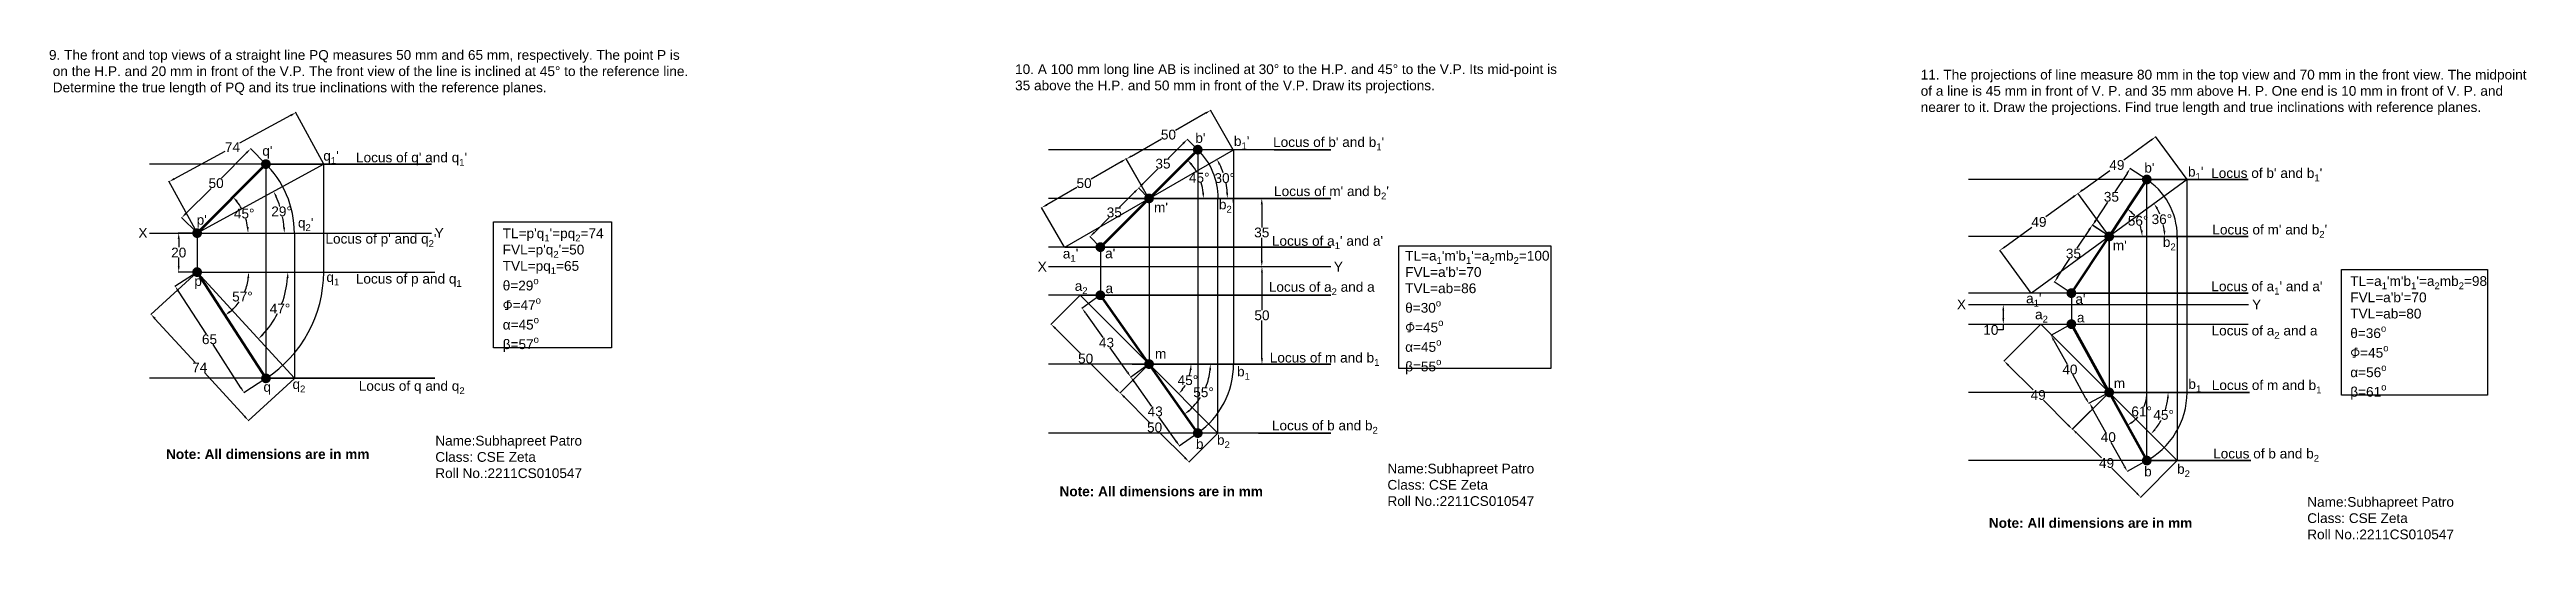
# Model space of a CAD drawing. Header units: millimetres. Extents: x 214 to 4834, y 182 to 516.
# Drawn here: x 3563 to 4834, y 239 to 491 of the extents above; entities that cross this region are included whole.
import ezdxf

# ---------------------------------------------------------------- set-up
doc = ezdxf.new("R2010")
doc.units = ezdxf.units.MM
doc.header["$MEASUREMENT"] = 0
doc.styles.get("Standard").update_dxf_attribs({"font": 'arial.ttf'})
doc.dimstyles.get("Standard").update_dxf_attribs({"dimtxt": 5, "dimasz": 3, "dimexe": 0.18, "dimexo": 0.0625, "dimgap": 0.09, "dimtad": 0, "dimtih": 1, "dimtoh": 1, "dimdec": 0, "dimzin": 0, "dimdsep": 46, "dimtxsty": 'Standard', "dimcen": 0.09, "dimadec": 0, "dimazin": 0, "dimtfac": 1, "dimtdec": 0, "dimtofl": 0, "dimtmove": 0, "dimatfit": 3, "dimfxl": 1, "dimtolj": 1, "dimtzin": 0, "dimarcsym": 0})

msp = doc.modelspace()

# ---------------------------------------------------------------- texts
at = {"char_height": 5, "attachment_point": 1}
for s, width, heights, insert in [('9. The front and top views of a straight line PQ measures 50 mm and 65 mm, respectively. The point P is\\P on the H.P. and 20 mm in front of the V.P. The front view of the line is inclined at 45° to the reference line.\\P Determine the true length of PQ and its true inclinations with the reference planes.', 330.606, [0], (3562.6, 490.5)), ('10. A 100 mm long line AB is inclined at 30° to the H.P. and 45° to the V.P. Its mid-point is \\P35 above the H.P. and 50 mm in front of the V.P. Draw its projections.', 313.168, [0], (4058.5, 483.2)), ('11. The projections of line measure 80 mm in the top view and 70 mm in the front view. The midpoint of a line is 45 mm in front of V. P. and 35 mm above H. P. One end is 10 mm in front of V. P. and nearer to it. Draw the projections. Find true length and true inclinations with reference planes.', 313.483, [0], (4523.3, 480.4)), ("\\A1;b'", 11.678, [0], (4151, 447.9)), ("\\A1;b{\\H0.7x;\\S^ 1;}'", 11.678, [0], (4170.8, 446.3)), ("\\A1;Locus of b' and b{\\H0.7x;\\S^ 1;}'", 59.282, [0], (4190.9, 445.8)), ("q'", 10.889, [6.39], (3672.1, 441.3)), ("\\A1;q{\\H0.7x;\\S^ 1;}'", 13.105, [0], (3703.4, 438.8)), ("\\A1;Locus of q' and q{\\H0.7x;\\S^ 1;}'", 66.241, [0], (3720.2, 437.9)), ("\\A1;b'", 11.678, [0], (4638.1, 432.6)), ("\\A1;Locus of m' and b{\\H0.7x;\\S^ 2;}'", 62.094, [0], (4191.4, 420.6)), ("\\A1;b{\\H0.7x;\\S^ 1;}'", 11.678, [0], (4660.5, 430.6)), ("\\A1;Locus of b' and b{\\H0.7x;\\S^ 1;}'", 59.282, [0], (4672.4, 429.9)), ("\\A1;m'", 11.678, [0], (4129.8, 412.3)), ("\\A1;b{\\H0.7x;\\S^ 2;}'", 11.678, [0], (4163.1, 413.8)), ('X', 12.523, [0], (3608.5, 399.2)), ("p'", 10.889, [0], (3638.4, 405.9)), ("\\A1;q{\\H0.7x;\\S^ 2;}'", 13.105, [0], (3690.4, 404.4)), ("\\A1;Locus of p' and q{\\H0.7x;\\S^ 2;}'", 61.817, [0], (3704.5, 396.2)), ('Y', 12.523, [0], (3760.6, 399.2)), ("\\A1;TL=p'q{\\H0.7x;\\S^ 1;}'=pq{\\H0.7x;\\S^ 2;}=74\\PFVL=p'q{\\H0.7x;\\S^ 2;}'=50\\PTVL=pq{\\H0.7x;\\S^ 1;}=65\\Pθ=29{\\H0.7x;\\So^ ;}\\P{\\fISOCPEUR|b0|i0|c0|p34;Φ\\f@Arial Unicode MS|b0|i0|c0|p34;=47\\H0.7x;\\So^ ;\\H1.42857x;\\Pα=45\\H0.7x;\\So^ ;\\H1.42857x;\\Pβ=57\\H0.7x;\\So^ ;}", 82.831, [0], (3795.5, 399)), ("\\A1;Locus of a{\\H0.7x;\\S^ 1;}' and a'", 63.331, [0], (4190.3, 395.1)), ("\\A1;b{\\H0.7x;\\S^ 2;}'", 11.678, [0], (4647.6, 394.5)), ("\\A1;Locus of m' and b{\\H0.7x;\\S^ 2;}'", 62.094, [0], (4673, 400.9)), ('X', 12.523, [0], (4070.1, 381.9)), ("\\A1;a{\\H0.7x;\\S^ 1;}'", 11.678, [0], (4083, 388.6)), ("\\A1;a'", 11.678, [0], (4104.7, 388.7)), ('Y', 12.523, [0], (4222.1, 381.9)), ("\\A1;TL=a{\\H0.7x;\\S^ 1;}'m'b{\\H0.7x;\\S^ 1;}'=a{\\H0.7x;\\S^ 2;}mb{\\H0.7x;\\S^ 2;}=100\\PFVL=a'b'=70\\PTVL=ab=86\\Pθ=30{\\H0.7x;\\So^ ;}\\P{\\fISOCPEUR|b0|i0|c0|p34;Φ\\f@Arial Unicode MS|b0|i0|c0|p34;=45\\H0.7x;\\So^ ;\\H1.42857x;\\Pα=45\\H0.7x;\\So^ ;\\H1.42857x;\\Pβ=55\\H0.7x;\\So^ ;}", 82.831, [0], (4258.7, 387.5)), ("\\A1;m'", 11.678, [0], (4621.9, 392.8)), ('p', 10.889, [0], (3637.2, 374.5)), ('\\A1;q{\\H0.7x;\\S^ 1;}', 13.105, [0], (3705, 376.5)), ('\\A1;Locus of p and q{\\H0.7x;\\S^ 1;}', 58.869, [0], (3720.1, 375.7)), ('\\A1;a{\\H0.7x;\\S^ 2;}', 11.678, [0], (4089.1, 372)), ('\\A1;a', 11.678, [0], (4104.9, 370.8)), ('\\A1;Locus of a{\\H0.7x;\\S^ 2;} and a', 56.677, [0], (4188.7, 371.5)), ("\\A1;Locus of a{\\H0.7x;\\S^ 1;}' and a'", 63.331, [0], (4672.5, 371.8)), ("\\A1;TL=a{\\H0.7x;\\S^ 1;}'m'b{\\H0.7x;\\S^ 1;}'=a{\\H0.7x;\\S^ 2;}mb{\\H0.7x;\\S^ 2;}=98\\PFVL=a'b'=70\\PTVL=ab=80\\Pθ=36{\\H0.7x;\\So^ ;}\\P{\\fISOCPEUR|b0|i0|c0|p34;Φ\\f@Arial Unicode MS|b0|i0|c0|p34;=45\\H0.7x;\\So^ ;\\H1.42857x;\\Pα=56\\H0.7x;\\So^ ;\\H1.42857x;\\Pβ=61\\H0.7x;\\So^ ;}", 82.831, [0], (4743.8, 374.5)), ('X', 12.523, [0], (4541.9, 362.5)), ("\\A1;a{\\H0.7x;\\S^ 1;}'", 11.678, [0], (4577.4, 365.6)), ('\\A1;a{\\H0.7x;\\S^ 2;}', 11.678, [0], (4582, 357.4)), ("\\A1;a'", 11.678, [0], (4602.7, 365.3)), ('Y', 12.523, [0], (4693.4, 362.5)), ('\\A1;a', 11.678, [0], (4603.5, 355.8)), ('\\A1;Locus of a{\\H0.7x;\\S^ 2;} and a', 56.677, [0], (4672.6, 349.1)), ('\\A1;m', 11.678, [0], (4130.3, 337.2)), ('\\A1;Locus of m and b{\\H0.7x;\\S^ 1;}', 56.427, [0], (4189.2, 335.2)), ('q', 10.889, [6.39], (3672.7, 320.2)), ('\\A1;q{\\H0.7x;\\S^ 2;}', 13.105, [0], (3687.6, 321.6)), ('\\A1;Locus of q and q{\\H0.7x;\\S^ 2;}', 57.059, [0], (3721.6, 320.7)), ('\\A1;b{\\H0.7x;\\S^ 1;}', 12.076, [0], (4172.4, 328.1)), ('\\A1;m', 11.678, [0], (4622.4, 322.1)), ('\\A1;b{\\H0.7x;\\S^ 1;}', 11.678, [0], (4660.7, 321.7)), ('\\A1;Locus of m and b{\\H0.7x;\\S^ 1;}', 56.427, [0], (4672.7, 321.1)), ('Name:Subhapreet Patro\\PClass: CSE Zeta\\PRoll No.:2211CS010547', 93.435, [0], (3760.9, 292.6)), ('\\A1;b{\\H0.7x;\\S^ 2;}', 11.678, [0], (4162.1, 293)), ('\\A1;Locus of b and b{\\H0.7x;\\S^ 2;}', 56.492, [0], (4190.3, 300.4)), ('{\\fArial|b1|i0|c0|p34;Note: All dimensions are in mm}', 119.657, [0], (3622.7, 285.7)), ('\\A1;b', 11.678, [0], (4151.3, 290.9)), ('\\A1;Locus of b and b{\\H0.7x;\\S^ 2;}', 56.492, [0], (4673.4, 286)), ('Name:Subhapreet Patro\\PClass: CSE Zeta\\PRoll No.:2211CS010547', 93.435, [0], (4249.6, 278.3)), ('\\A1;b', 11.678, [0], (4638, 276.8)), ('\\A1;b{\\H0.7x;\\S^ 2;}', 11.678, [0], (4654.9, 278.1)), ('{\\fArial|b1|i0|c0|p34;Note: All dimensions are in mm}', 119.657, [0], (4081.3, 266.6)), ('Name:Subhapreet Patro\\PClass: CSE Zeta\\PRoll No.:2211CS010547', 93.435, [0], (4721.7, 261.2)), ('{\\fArial|b1|i0|c0|p34;Note: All dimensions are in mm}', 119.657, [0], (4558.3, 250.4))]:
    msp.add_mtext_dynamic_manual_height_columns(s, width=width, gutter_width=25, heights=heights, dxfattribs=dict(at, insert=insert))

# ---------------------------------------------------------------- blocks, each defined once
blk = doc.blocks.new('*D70')
at = {"color": 0, "lineweight": -2, "transparency": 16777216}
for p, q in [((3664, 437.7), (3651.1, 424.8)), ((3673.9, 432), (3666, 440)), ((3632.9, 406.6), (3645.8, 419.5)), ((3638.6, 396.7), (3630.6, 404.6))]:
    blk.add_line(p, q, dxfattribs=at)
at = {"color": 0, "transparency": 16777216}
for points in [[(3663.6, 438.1), (3664.3, 437.4), (3666.1, 439.9)], [(3632.5, 407), (3633.2, 406.3), (3630.8, 404.5)]]:
    blk.add_solid(points, dxfattribs=at)
at = {"layer": 'Defpoints', "color": 0, "transparency": 16777216}
for p in [(3666.1, 439.9), (3674, 432), (3638.6, 396.6)]:
    blk.add_point(p, dxfattribs=at)
at = {"color": 0, "transparency": 16777216, "insert": (3648.4, 422.2), "char_height": 5, "attachment_point": 5}
blk.add_mtext('\\A1;50', dxfattribs=at)
blk = doc.blocks.new('*D71')
at = {"color": 0, "lineweight": -2, "transparency": 16777216}
for p, q in [((3703.6, 432), (3689.2, 458.6)), ((3686.6, 457), (3660.4, 442.7)), ((3626.9, 424.5), (3653.1, 438.7)), ((3638.6, 396.7), (3624.2, 423.2))]:
    blk.add_line(p, q, dxfattribs=at)
at = {"color": 0, "transparency": 16777216}
for points in [[(3686.4, 457.4), (3686.9, 456.5), (3689.3, 458.4)], [(3626.7, 424.9), (3627.1, 424), (3624.3, 423)]]:
    blk.add_solid(points, dxfattribs=at)
at = {"layer": 'Defpoints', "color": 0, "transparency": 16777216}
for p in [(3689.3, 458.4), (3703.6, 432), (3638.6, 396.6)]:
    blk.add_point(p, dxfattribs=at)
at = {"color": 0, "transparency": 16777216, "insert": (3656.8, 440.7), "char_height": 5, "attachment_point": 5}
blk.add_mtext('\\A1;74', dxfattribs=at)
blk = doc.blocks.new('*D72')
at = {"color": 0, "lineweight": -2, "transparency": 16777216}
for p, q in [((3638.6, 376.6), (3627.2, 369.2)), ((3629, 366.8), (3643.3, 344.7)), ((3661.1, 317.3), (3646.8, 339.4)), ((3673.9, 322), (3662.6, 314.7))]:
    blk.add_line(p, q, dxfattribs=at)
at = {"color": 0, "transparency": 16777216}
for points in [[(3629.4, 367.1), (3628.6, 366.5), (3627.4, 369.3)], [(3661.5, 317.6), (3660.7, 317), (3662.7, 314.8)]]:
    blk.add_solid(points, dxfattribs=at)
at = {"layer": 'Defpoints', "color": 0, "transparency": 16777216}
for p in [(3638.6, 376.6), (3674, 322.1), (3662.7, 314.8)]:
    blk.add_point(p, dxfattribs=at)
at = {"color": 0, "transparency": 16777216, "insert": (3645, 342.1), "char_height": 5, "attachment_point": 5}
blk.add_mtext('\\A1;65', dxfattribs=at)
blk = doc.blocks.new('*D73')
at = {"color": 0, "lineweight": -2, "transparency": 16777216}
for p, q in [((3638.6, 376.6), (3614.9, 354.8)), ((3617, 352.7), (3637.6, 330.3)), ((3663, 302.6), (3642.4, 325.1)), ((3688.6, 322), (3664.9, 300.3))]:
    blk.add_line(p, q, dxfattribs=at)
at = {"color": 0, "transparency": 16777216}
for points in [[(3617.4, 353.1), (3616.6, 352.4), (3615, 354.9)], [(3663.3, 303), (3662.6, 302.3), (3665, 300.4)]]:
    blk.add_solid(points, dxfattribs=at)
at = {"layer": 'Defpoints', "color": 0, "transparency": 16777216}
for p in [(3638.6, 376.6), (3688.6, 322.1), (3665, 300.4)]:
    blk.add_point(p, dxfattribs=at)
at = {"color": 0, "transparency": 16777216, "insert": (3640, 327.7), "char_height": 5, "attachment_point": 5}
blk.add_mtext('\\A1;74', dxfattribs=at)
blk = doc.blocks.new('*D74')
at = {"color": 0, "lineweight": -2, "transparency": 16777216}
for p, q in [((3638.6, 396.6), (3629, 396.6)), ((3629.2, 393.6), (3629.2, 389.3)), ((3629.2, 379.6), (3629.2, 384)), ((3638.6, 376.6), (3629, 376.6))]:
    blk.add_line(p, q, dxfattribs=at)
at = {"color": 0, "transparency": 16777216}
for points in [[(3628.7, 393.6), (3629.7, 393.6), (3629.2, 396.6)], [(3628.7, 379.6), (3629.7, 379.6), (3629.2, 376.6)]]:
    blk.add_solid(points, dxfattribs=at)
at = {"layer": 'Defpoints', "color": 0, "transparency": 16777216}
for p in [(3638.6, 396.6), (3629.2, 376.6), (3638.6, 376.6)]:
    blk.add_point(p, dxfattribs=at)
at = {"color": 0, "transparency": 16777216, "insert": (3629.2, 386.6), "char_height": 5, "attachment_point": 5}
blk.add_mtext('\\A1;20', dxfattribs=at)
blk = doc.blocks.new('*D75')
at = {"color": 0, "lineweight": -2, "transparency": 16777216}
for start, end in [(28.9109, 38.4173), (6.5827, 16.3747)]:
    blk.add_arc((3638.6, 396.6), 26.1, start, end, dxfattribs=at)
at = {"color": 0, "transparency": 16777216}
for points in [[(3658.7, 412.5), (3659.5, 413.2), (3657.1, 415.1)], [(3665.1, 399.7), (3664.1, 399.6), (3664.8, 396.6)]]:
    blk.add_solid(points, dxfattribs=at)
at = {"layer": 'Defpoints', "color": 0, "transparency": 16777216}
for p in [(3674, 432), (3614.2, 396.6), (3638.6, 396.6), (3663.9, 403.4), (3759, 396.6)]:
    blk.add_point(p, dxfattribs=at)
at = {"color": 0, "transparency": 16777216, "insert": (3662.8, 406.6), "char_height": 5, "attachment_point": 5}
blk.add_mtext('\\A1;45°', dxfattribs=at)
blk = doc.blocks.new('*D76')
at = {"color": 0, "lineweight": -2, "transparency": 16777216}
for start, end in [(17.7932, 24.7008), (3.8422, 10.8041)]:
    blk.add_arc((3638.6, 396.6), 44.7, start, end, dxfattribs=at)
at = {"color": 0, "transparency": 16777216}
for points in [[(3678.8, 415.1), (3679.7, 415.5), (3677.9, 418)], [(3683.8, 399.6), (3682.8, 399.6), (3683.4, 396.6)]]:
    blk.add_solid(points, dxfattribs=at)
at = {"layer": 'Defpoints', "color": 0, "transparency": 16777216}
for p in [(3703.6, 432), (3614.2, 396.6), (3638.6, 396.6), (3682.8, 404), (3759, 396.6)]:
    blk.add_point(p, dxfattribs=at)
at = {"color": 0, "transparency": 16777216, "insert": (3682, 407.7), "char_height": 5, "attachment_point": 5}
blk.add_mtext('\\A1;29°', dxfattribs=at)
blk = doc.blocks.new('*D77')
at = {"color": 0, "lineweight": -2, "transparency": 16777216}
for start, end in [(337.7895, 353.4987), (309.4527, 324.7566)]:
    blk.add_arc((3638.6, 376.6), 26.5, start, end, dxfattribs=at)
at = {"color": 0, "transparency": 16777216}
for points in [[(3664.4, 373.7), (3665.4, 373.6), (3665.1, 376.6)], [(3655.7, 355.8), (3655.1, 356.6), (3653, 354.4)]]:
    blk.add_solid(points, dxfattribs=at)
at = {"layer": 'Defpoints', "color": 0, "transparency": 16777216}
for p in [(3638.6, 376.6), (3638.6, 376.6), (3760.6, 376.6), (3659.5, 360.3), (3674, 322.1)]:
    blk.add_point(p, dxfattribs=at)
at = {"color": 0, "transparency": 16777216, "insert": (3661.9, 364), "char_height": 5, "attachment_point": 5}
blk.add_mtext('\\A1;57°', dxfattribs=at)
blk = doc.blocks.new('*D78')
at = {"color": 0, "lineweight": -2, "transparency": 16777216}
for start, end in [(339.6975, 356.3042), (316.2073, 332.7203)]:
    blk.add_arc((3638.6, 376.6), 46.5, start, end, dxfattribs=at)
at = {"color": 0, "transparency": 16777216}
for points in [[(3684.6, 373.6), (3685.6, 373.6), (3685.2, 376.6)], [(3672.6, 344.1), (3671.9, 344.8), (3670.1, 342.3)]]:
    blk.add_solid(points, dxfattribs=at)
at = {"layer": 'Defpoints', "color": 0, "transparency": 16777216}
for p in [(3638.6, 376.6), (3638.6, 376.6), (3760.6, 376.6), (3678.2, 352.2), (3688.6, 322.1)]:
    blk.add_point(p, dxfattribs=at)
at = {"color": 0, "transparency": 16777216, "insert": (3681.2, 357.9), "char_height": 5, "attachment_point": 5}
blk.add_mtext('\\A1;47°', dxfattribs=at)
blk = doc.blocks.new('*D81')
at = {"color": 0, "lineweight": -2, "transparency": 16777216}
for start, end in [(18.9432, 25.7215), (4.2785, 11.1284)]:
    blk.add_arc((4127.3, 414.4), 40.2, start, end, dxfattribs=at)
at = {"color": 0, "transparency": 16777216}
for points in [[(4163, 431.6), (4163.9, 432), (4162.1, 434.5)], [(4167.8, 417.4), (4166.8, 417.3), (4167.5, 414.4)]]:
    blk.add_solid(points, dxfattribs=at)
at = {"layer": 'Defpoints', "color": 0, "transparency": 16777216}
for p in [(4170.6, 439.4), (4166.8, 421.3), (4075.7, 414.4), (4127.3, 414.4), (4220.5, 414.4)]:
    blk.add_point(p, dxfattribs=at)
at = {"color": 0, "transparency": 16777216, "insert": (4166.1, 424.8), "char_height": 5, "attachment_point": 5}
blk.add_mtext('\\A1;30°', dxfattribs=at)
blk = doc.blocks.new('*D82')
at = {"color": 0, "lineweight": -2, "transparency": 16777216}
for start, end in [(28.4925, 38.8362), (6.1638, 16.7576)]:
    blk.add_arc((4127.3, 414.4), 27.9, start, end, dxfattribs=at)
at = {"color": 0, "transparency": 16777216}
for points in [[(4148.6, 431.5), (4149.4, 432.2), (4147, 434.1)], [(4155.5, 417.4), (4154.5, 417.3), (4155.2, 414.4)]]:
    blk.add_solid(points, dxfattribs=at)
at = {"layer": 'Defpoints', "color": 0, "transparency": 16777216}
for p in [(4152.3, 439.4), (4154.2, 421.6), (4075.7, 414.4), (4127.3, 414.4), (4220.5, 414.4)]:
    blk.add_point(p, dxfattribs=at)
at = {"color": 0, "transparency": 16777216, "insert": (4153, 425), "char_height": 5, "attachment_point": 5}
blk.add_mtext('\\A1;45°', dxfattribs=at)
blk = doc.blocks.new('*D83')
at = {"color": 0, "lineweight": -2, "transparency": 16777216}
for start, end in [(322.9845, 329.6769), (344.9008, 352.0155)]:
    blk.add_arc((4127.3, 329.4), 21.5, start, end, dxfattribs=at)
at = {"color": 0, "transparency": 16777216}
for points in [[(4148.1, 326.4), (4149.1, 326.3), (4148.8, 329.4)], [(4144.8, 316.1), (4144.1, 316.7), (4142.5, 314.1)]]:
    blk.add_solid(points, dxfattribs=at)
at = {"layer": 'Defpoints', "color": 0, "transparency": 16777216}
for p in [(4075.7, 329.4), (4127.3, 329.4), (4145.9, 318.6), (4220.5, 329.4), (4162.6, 294)]:
    blk.add_point(p, dxfattribs=at)
at = {"color": 0, "transparency": 16777216, "insert": (4147.2, 321.1), "char_height": 5, "attachment_point": 5}
blk.add_mtext('\\A1;45°', dxfattribs=at)
blk = doc.blocks.new('*D84')
at = {"color": 0, "lineweight": -2, "transparency": 16777216}
for start, end in [(337.915, 354.5318), (310.7326, 327.0832)]:
    blk.add_arc((4127.3, 329.4), 31.4, start, end, dxfattribs=at)
at = {"color": 0, "transparency": 16777216}
for points in [[(4158.1, 326.4), (4159.1, 326.3), (4158.7, 329.4)], [(4148.1, 305.1), (4147.5, 305.9), (4145.4, 303.7)]]:
    blk.add_solid(points, dxfattribs=at)
at = {"layer": 'Defpoints', "color": 0, "transparency": 16777216}
for p in [(4075.7, 329.4), (4127.3, 329.4), (4220.5, 329.4), (4152.5, 310.7), (4152.3, 294)]:
    blk.add_point(p, dxfattribs=at)
at = {"color": 0, "transparency": 16777216, "insert": (4155.2, 314.9), "char_height": 5, "attachment_point": 5}
blk.add_mtext('\\A1;55°', dxfattribs=at)
blk = doc.blocks.new('*D85')
at = {"color": 0, "lineweight": -2, "transparency": 16777216}
for p, q in [((4127.2, 414.4), (4121.8, 419.8)), ((4119.8, 417.6), (4112.1, 409.9)), ((4102.2, 389.4), (4096.8, 394.8)), ((4099, 396.8), (4106.8, 404.6))]:
    blk.add_line(p, q, dxfattribs=at)
at = {"color": 0, "transparency": 16777216}
for points in [[(4119.4, 417.9), (4120.1, 417.2), (4121.9, 419.7)], [(4098.7, 397.2), (4099.4, 396.5), (4096.9, 394.7)]]:
    blk.add_solid(points, dxfattribs=at)
at = {"layer": 'Defpoints', "color": 0, "transparency": 16777216}
for p in [(4121.9, 419.7), (4127.3, 414.4), (4102.3, 389.4)]:
    blk.add_point(p, dxfattribs=at)
at = {"color": 0, "transparency": 16777216, "insert": (4109.4, 407.2), "char_height": 5, "attachment_point": 5}
blk.add_mtext('\\A1;35', dxfattribs=at)
blk = doc.blocks.new('*D86')
at = {"color": 0, "lineweight": -2, "transparency": 16777216}
for p, q in [((4144.8, 442.6), (4137.1, 434.9)), ((4152.2, 439.4), (4146.8, 444.8)), ((4127.2, 414.4), (4121.8, 419.8)), ((4124, 421.8), (4131.8, 429.6))]:
    blk.add_line(p, q, dxfattribs=at)
at = {"color": 0, "transparency": 16777216}
for points in [[(4144.4, 443), (4145.1, 442.2), (4146.9, 444.7)], [(4123.7, 422.2), (4124.4, 421.5), (4121.9, 419.7)]]:
    blk.add_solid(points, dxfattribs=at)
at = {"layer": 'Defpoints', "color": 0, "transparency": 16777216}
for p in [(4146.9, 444.7), (4152.3, 439.4), (4127.3, 414.4)]:
    blk.add_point(p, dxfattribs=at)
at = {"color": 0, "transparency": 16777216, "insert": (4134.4, 432.2), "char_height": 5, "attachment_point": 5}
blk.add_mtext('\\A1;35', dxfattribs=at)
blk = doc.blocks.new('*D87')
at = {"color": 0, "lineweight": -2, "transparency": 16777216}
for p, q in [((4156.3, 458.1), (4140.9, 449.2)), ((4170.5, 439.4), (4158.8, 459.7)), ((4118.2, 436.1), (4133.6, 445)), ((4127.2, 414.4), (4115.5, 434.7))]:
    blk.add_line(p, q, dxfattribs=at)
at = {"color": 0, "transparency": 16777216}
for points in [[(4156, 458.5), (4156.5, 457.7), (4158.9, 459.6)], [(4117.9, 436.5), (4118.4, 435.7), (4115.6, 434.6)]]:
    blk.add_solid(points, dxfattribs=at)
at = {"layer": 'Defpoints', "color": 0, "transparency": 16777216}
for p in [(4158.9, 459.6), (4170.6, 439.4), (4127.3, 414.4)]:
    blk.add_point(p, dxfattribs=at)
at = {"color": 0, "transparency": 16777216, "insert": (4137.2, 447.1), "char_height": 5, "attachment_point": 5}
blk.add_mtext('\\A1;50', dxfattribs=at)
blk = doc.blocks.new('*D88')
at = {"color": 0, "lineweight": -2, "transparency": 16777216}
for p, q in [((4112.9, 433.2), (4097.5, 424.3)), ((4127.2, 414.4), (4115.4, 434.8)), ((4074.8, 411.2), (4090.2, 420.1)), ((4083.9, 389.4), (4072.1, 409.8))]:
    blk.add_line(p, q, dxfattribs=at)
at = {"color": 0, "transparency": 16777216}
for points in [[(4112.7, 433.6), (4113.2, 432.7), (4115.5, 434.7)], [(4074.6, 411.6), (4075.1, 410.7), (4072.2, 409.7)]]:
    blk.add_solid(points, dxfattribs=at)
at = {"layer": 'Defpoints', "color": 0, "transparency": 16777216}
for p in [(4115.5, 434.7), (4127.3, 414.4), (4084, 389.4)]:
    blk.add_point(p, dxfattribs=at)
at = {"color": 0, "transparency": 16777216, "insert": (4093.9, 422.2), "char_height": 5, "attachment_point": 5}
blk.add_mtext('\\A1;50', dxfattribs=at)
blk = doc.blocks.new('*D89')
at = {"color": 0, "lineweight": -2, "transparency": 16777216}
for p, q in [((4118.7, 414.4), (4185.3, 414.4)), ((4185.1, 411.4), (4185.1, 399.5)), ((4185.1, 382.4), (4185.1, 394.2)), ((4118.7, 379.4), (4185.3, 379.4))]:
    blk.add_line(p, q, dxfattribs=at)
at = {"color": 0, "transparency": 16777216}
for points in [[(4184.6, 411.4), (4185.6, 411.4), (4185.1, 414.4)], [(4184.6, 382.4), (4185.6, 382.4), (4185.1, 379.4)]]:
    blk.add_solid(points, dxfattribs=at)
at = {"layer": 'Defpoints', "color": 0, "transparency": 16777216}
for p in [(4118.6, 414.4), (4118.6, 379.4), (4185.1, 379.4)]:
    blk.add_point(p, dxfattribs=at)
at = {"color": 0, "transparency": 16777216, "insert": (4185.1, 396.9), "char_height": 5, "attachment_point": 5}
blk.add_mtext('\\A1;35', dxfattribs=at)
blk = doc.blocks.new('*D90')
at = {"color": 0, "lineweight": -2, "transparency": 16777216}
for p, q in [((4118.6, 379.4), (4185.4, 379.4)), ((4185.2, 376.4), (4185.2, 357)), ((4185.2, 332.4), (4185.2, 351.7)), ((4118.6, 329.4), (4185.4, 329.4))]:
    blk.add_line(p, q, dxfattribs=at)
at = {"color": 0, "transparency": 16777216}
for points in [[(4184.7, 376.4), (4185.7, 376.4), (4185.2, 379.4)], [(4184.7, 332.4), (4185.7, 332.4), (4185.2, 329.4)]]:
    blk.add_solid(points, dxfattribs=at)
at = {"layer": 'Defpoints', "color": 0, "transparency": 16777216}
for p in [(4118.5, 379.4), (4118.5, 329.4), (4185.2, 329.4)]:
    blk.add_point(p, dxfattribs=at)
at = {"color": 0, "transparency": 16777216, "insert": (4185.2, 354.4), "char_height": 5, "attachment_point": 5}
blk.add_mtext('\\A1;50', dxfattribs=at)
blk = doc.blocks.new('*D91')
at = {"color": 0, "lineweight": -2, "transparency": 16777216}
for p, q in [((4102.2, 364.7), (4092.8, 358)), ((4094.6, 355.6), (4103.5, 343.1)), ((4116.2, 325.2), (4107.3, 337.8)), ((4127.2, 329.3), (4117.8, 322.6))]:
    blk.add_line(p, q, dxfattribs=at)
at = {"color": 0, "transparency": 16777216}
for points in [[(4095, 355.9), (4094.2, 355.4), (4092.9, 358.1)], [(4116.6, 325.5), (4115.8, 324.9), (4117.9, 322.7)]]:
    blk.add_solid(points, dxfattribs=at)
at = {"layer": 'Defpoints', "color": 0, "transparency": 16777216}
for p in [(4102.3, 364.7), (4117.9, 322.7), (4127.3, 329.4)]:
    blk.add_point(p, dxfattribs=at)
at = {"color": 0, "transparency": 16777216, "insert": (4105.4, 340.4), "char_height": 5, "attachment_point": 5}
blk.add_mtext('\\A1;43', dxfattribs=at)
blk = doc.blocks.new('*D92')
at = {"color": 0, "lineweight": -2, "transparency": 16777216}
for p, q in [((4127.2, 329.3), (4117.7, 322.6)), ((4119.6, 320.3), (4128.5, 307.7)), ((4141.2, 289.8), (4132.3, 302.4)), ((4152.2, 294), (4142.7, 287.3))]:
    blk.add_line(p, q, dxfattribs=at)
at = {"color": 0, "transparency": 16777216}
for points in [[(4120, 320.6), (4119.2, 320), (4117.9, 322.7)], [(4141.6, 290.1), (4140.7, 289.5), (4142.9, 287.4)]]:
    blk.add_solid(points, dxfattribs=at)
at = {"layer": 'Defpoints', "color": 0, "transparency": 16777216}
for p in [(4127.3, 329.4), (4152.3, 294), (4142.9, 287.4)]:
    blk.add_point(p, dxfattribs=at)
at = {"color": 0, "transparency": 16777216, "insert": (4130.4, 305.1), "char_height": 5, "attachment_point": 5}
blk.add_mtext('\\A1;43', dxfattribs=at)
blk = doc.blocks.new('*D93')
at = {"color": 0, "lineweight": -2, "transparency": 16777216}
for p, q in [((4091.9, 364.7), (4076.9, 349.7)), ((4079.2, 347.7), (4092.1, 334.8)), ((4110.3, 316.6), (4097.4, 329.5)), ((4127.2, 329.3), (4112.3, 314.4))]:
    blk.add_line(p, q, dxfattribs=at)
at = {"color": 0, "transparency": 16777216}
for points in [[(4079.5, 348.1), (4078.8, 347.4), (4077, 349.8)], [(4110.6, 317), (4109.9, 316.3), (4112.4, 314.5)]]:
    blk.add_solid(points, dxfattribs=at)
at = {"layer": 'Defpoints', "color": 0, "transparency": 16777216}
for p in [(4091.9, 364.7), (4127.3, 329.4), (4112.4, 314.5)]:
    blk.add_point(p, dxfattribs=at)
at = {"color": 0, "transparency": 16777216, "insert": (4094.7, 332.2), "char_height": 5, "attachment_point": 5}
blk.add_mtext('\\A1;50', dxfattribs=at)
blk = doc.blocks.new('*D94')
at = {"color": 0, "lineweight": -2, "transparency": 16777216}
for p, q in [((4127.2, 329.3), (4112.3, 314.4)), ((4114.6, 312.4), (4127.5, 299.5)), ((4145.7, 281.3), (4132.8, 294.2)), ((4162.6, 294), (4147.7, 279.1))]:
    blk.add_line(p, q, dxfattribs=at)
at = {"color": 0, "transparency": 16777216}
for points in [[(4114.9, 312.8), (4114.2, 312.1), (4112.5, 314.6)], [(4146, 281.7), (4145.3, 281), (4147.8, 279.2)]]:
    blk.add_solid(points, dxfattribs=at)
at = {"layer": 'Defpoints', "color": 0, "transparency": 16777216}
for p in [(4127.3, 329.4), (4162.6, 294), (4147.8, 279.2)]:
    blk.add_point(p, dxfattribs=at)
at = {"color": 0, "transparency": 16777216, "insert": (4130.1, 296.9), "char_height": 5, "attachment_point": 5}
blk.add_mtext('\\A1;50', dxfattribs=at)
blk = doc.blocks.new('*D95')
at = {"color": 0, "lineweight": -2, "transparency": 16777216}
for p, q in [((4609.7, 398.2), (4603.4, 388.8)), ((4620, 395), (4611.3, 400.8)), ((4593.6, 374), (4599.9, 383.5)), ((4600.6, 365.8), (4591.8, 371.6))]:
    blk.add_line(p, q, dxfattribs=at)
at = {"color": 0, "transparency": 16777216}
for points in [[(4609.3, 398.5), (4610.2, 397.9), (4611.4, 400.7)], [(4593.2, 374.3), (4594, 373.7), (4592, 371.5)]]:
    blk.add_solid(points, dxfattribs=at)
at = {"layer": 'Defpoints', "color": 0, "transparency": 16777216}
for p in [(4611.4, 400.7), (4620, 394.9), (4600.6, 365.8)]:
    blk.add_point(p, dxfattribs=at)
at = {"color": 0, "transparency": 16777216, "insert": (4601.7, 386.1), "char_height": 5, "attachment_point": 5}
blk.add_mtext('\\A1;35', dxfattribs=at)
blk = doc.blocks.new('*D96')
at = {"color": 0, "lineweight": -2, "transparency": 16777216}
for p, q in [((4629.2, 427.2), (4622.9, 417.8)), ((4639.3, 424.1), (4630.7, 429.8)), ((4613.2, 403.1), (4619.4, 412.5)), ((4620, 395), (4611.3, 400.7))]:
    blk.add_line(p, q, dxfattribs=at)
at = {"color": 0, "transparency": 16777216}
for points in [[(4628.8, 427.5), (4629.6, 426.9), (4630.8, 429.7)], [(4612.7, 403.4), (4613.6, 402.8), (4611.5, 400.6)]]:
    blk.add_solid(points, dxfattribs=at)
at = {"layer": 'Defpoints', "color": 0, "transparency": 16777216}
for p in [(4630.8, 429.7), (4639.4, 424), (4620, 394.9)]:
    blk.add_point(p, dxfattribs=at)
at = {"color": 0, "transparency": 16777216, "insert": (4621.2, 415.2), "char_height": 5, "attachment_point": 5}
blk.add_mtext('\\A1;35', dxfattribs=at)
blk = doc.blocks.new('*D97')
at = {"color": 0, "lineweight": -2, "transparency": 16777216}
for p, q in [((4660, 424.1), (4643.9, 446.2)), ((4641.6, 444.3), (4627.6, 434.1)), ((4606.4, 418.7), (4620.4, 428.8)), ((4620, 395), (4603.9, 417.1))]:
    blk.add_line(p, q, dxfattribs=at)
at = {"color": 0, "transparency": 16777216}
for points in [[(4641.3, 444.7), (4641.9, 443.9), (4644, 446.1)], [(4606.1, 419.1), (4606.7, 418.3), (4604, 416.9)]]:
    blk.add_solid(points, dxfattribs=at)
at = {"layer": 'Defpoints', "color": 0, "transparency": 16777216}
for p in [(4644, 446.1), (4660, 424.1), (4620, 394.9)]:
    blk.add_point(p, dxfattribs=at)
at = {"color": 0, "transparency": 16777216, "insert": (4624, 431.5), "char_height": 5, "attachment_point": 5}
blk.add_mtext('\\A1;49', dxfattribs=at)
blk = doc.blocks.new('*D98')
at = {"color": 0, "lineweight": -2, "transparency": 16777216}
for p, q in [((4601.6, 415.1), (4587.6, 405)), ((4620, 395), (4603.9, 417.1)), ((4566.5, 389.5), (4580.4, 399.7)), ((4580, 365.8), (4563.9, 387.9))]:
    blk.add_line(p, q, dxfattribs=at)
at = {"color": 0, "transparency": 16777216}
for points in [[(4601.3, 415.6), (4601.9, 414.7), (4604, 416.9)], [(4566.2, 389.9), (4566.7, 389.1), (4564, 387.8)]]:
    blk.add_solid(points, dxfattribs=at)
at = {"layer": 'Defpoints', "color": 0, "transparency": 16777216}
for p in [(4604, 416.9), (4620, 394.9), (4580.1, 365.8)]:
    blk.add_point(p, dxfattribs=at)
at = {"color": 0, "transparency": 16777216, "insert": (4584, 402.3), "char_height": 5, "attachment_point": 5}
blk.add_mtext('\\A1;49', dxfattribs=at)
blk = doc.blocks.new('*D99')
at = {"color": 0, "lineweight": -2, "transparency": 16777216}
for p, q in [((4557.3, 359.9), (4565.9, 359.9)), ((4565.7, 356.9), (4565.7, 352.9)), ((4557.3, 349.9), (4565.9, 349.9)), ((4565.7, 346.9), (4562.7, 346.9)), ((4565.7, 349.9), (4565.7, 346.9))]:
    blk.add_line(p, q, dxfattribs=at)
at = {"color": 0, "transparency": 16777216}
for points in [[(4565.2, 356.9), (4566.2, 356.9), (4565.7, 359.9)], [(4565.2, 352.9), (4566.2, 352.9), (4565.7, 349.9)]]:
    blk.add_solid(points, dxfattribs=at)
at = {"layer": 'Defpoints', "color": 0, "transparency": 16777216}
for p in [(4557.3, 359.9), (4557.3, 349.9), (4565.7, 349.9)]:
    blk.add_point(p, dxfattribs=at)
at = {"color": 0, "transparency": 16777216, "insert": (4559.3, 346.9), "char_height": 5, "attachment_point": 5}
blk.add_mtext('\\A1;10', dxfattribs=at)
blk = doc.blocks.new('*D100')
at = {"color": 0, "lineweight": -2, "transparency": 16777216}
for p, q in [((4600.6, 349.9), (4590.1, 344.1)), ((4591.7, 341.5), (4598.4, 329.3)), ((4608.1, 311.8), (4601.4, 324)), ((4620, 314.9), (4609.4, 309.1))]:
    blk.add_line(p, q, dxfattribs=at)
at = {"color": 0, "transparency": 16777216}
for points in [[(4592.1, 341.8), (4591.2, 341.3), (4590.2, 344.1)], [(4608.6, 312), (4607.7, 311.5), (4609.6, 309.1)]]:
    blk.add_solid(points, dxfattribs=at)
at = {"layer": 'Defpoints', "color": 0, "transparency": 16777216}
for p in [(4600.7, 349.9), (4609.6, 309.1), (4620, 314.9)]:
    blk.add_point(p, dxfattribs=at)
at = {"color": 0, "transparency": 16777216, "insert": (4599.9, 326.6), "char_height": 5, "attachment_point": 5}
blk.add_mtext('\\A1;40', dxfattribs=at)
blk = doc.blocks.new('*D101')
at = {"color": 0, "lineweight": -2, "transparency": 16777216}
for p, q in [((4620, 314.9), (4609.8, 309.3)), ((4611.4, 306.7), (4618.2, 294.5)), ((4627.9, 277), (4621.1, 289.2)), ((4639.3, 279.9), (4629.2, 274.3))]:
    blk.add_line(p, q, dxfattribs=at)
at = {"color": 0, "transparency": 16777216}
for points in [[(4611.9, 307), (4611, 306.5), (4610, 309.4)], [(4628.3, 277.2), (4627.4, 276.7), (4629.3, 274.4)]]:
    blk.add_solid(points, dxfattribs=at)
at = {"layer": 'Defpoints', "color": 0, "transparency": 16777216}
for p in [(4620, 314.9), (4639.4, 279.9), (4629.3, 274.4)]:
    blk.add_point(p, dxfattribs=at)
at = {"color": 0, "transparency": 16777216, "insert": (4619.6, 291.9), "char_height": 5, "attachment_point": 5}
blk.add_mtext('\\A1;40', dxfattribs=at)
blk = doc.blocks.new('*D102')
at = {"color": 0, "lineweight": -2, "transparency": 16777216}
for p, q in [((4620, 314.9), (4601.1, 296)), ((4603.4, 294), (4616.1, 281.3)), ((4655, 279.9), (4636.1, 261)), ((4634.1, 263.3), (4621.4, 276))]:
    blk.add_line(p, q, dxfattribs=at)
at = {"color": 0, "transparency": 16777216}
for points in [[(4603.7, 294.4), (4603, 293.7), (4601.2, 296.1)], [(4634.5, 263.6), (4633.8, 262.9), (4636.2, 261.1)]]:
    blk.add_solid(points, dxfattribs=at)
at = {"layer": 'Defpoints', "color": 0, "transparency": 16777216}
for p in [(4620, 314.9), (4655, 279.9), (4636.2, 261.1)]:
    blk.add_point(p, dxfattribs=at)
at = {"color": 0, "transparency": 16777216, "insert": (4618.7, 278.6), "char_height": 5, "attachment_point": 5}
blk.add_mtext('\\A1;49', dxfattribs=at)
blk = doc.blocks.new('*D103')
at = {"color": 0, "lineweight": -2, "transparency": 16777216}
for p, q in [((4585, 349.9), (4566, 330.9)), ((4568.2, 328.9), (4581, 316.2)), ((4599, 298.1), (4586.3, 310.9)), ((4620, 314.9), (4601, 295.9))]:
    blk.add_line(p, q, dxfattribs=at)
at = {"color": 0, "transparency": 16777216}
for points in [[(4568.6, 329.2), (4567.9, 328.5), (4566.1, 331)], [(4599.3, 298.5), (4598.6, 297.8), (4601.1, 296)]]:
    blk.add_solid(points, dxfattribs=at)
at = {"layer": 'Defpoints', "color": 0, "transparency": 16777216}
for p in [(4585, 349.9), (4620, 314.9), (4601.1, 296)]:
    blk.add_point(p, dxfattribs=at)
at = {"color": 0, "transparency": 16777216, "insert": (4583.6, 313.5), "char_height": 5, "attachment_point": 5}
blk.add_mtext('\\A1;49', dxfattribs=at)
blk = doc.blocks.new('*D104')
at = {"color": 0, "lineweight": -2, "transparency": 16777216}
for start, end in [(38.9505, 46.2455), (10.1619, 18.4555)]:
    blk.add_arc((4620, 394.9), 16.9, start, end, dxfattribs=at)
at = {"color": 0, "transparency": 16777216}
for points in [[(4631.4, 406.8), (4632, 407.5), (4629.4, 409)], [(4637.2, 398), (4636.2, 397.9), (4637, 394.9)]]:
    blk.add_solid(points, dxfattribs=at)
at = {"layer": 'Defpoints', "color": 0, "transparency": 16777216}
for p in [(4639.4, 424.1), (4547.9, 394.9), (4620, 394.9), (4636.1, 400.4), (4691.4, 394.9)]:
    blk.add_point(p, dxfattribs=at)
at = {"color": 0, "transparency": 16777216, "insert": (4634.9, 402.9), "char_height": 5, "attachment_point": 5}
blk.add_mtext('\\A1;56°', dxfattribs=at)
blk = doc.blocks.new('*D105')
at = {"color": 0, "lineweight": -2, "transparency": 16777216}
for start, end in [(23.7483, 30.064), (6.0381, 12.5334)]:
    blk.add_arc((4620, 394.9), 28.5, start, end, dxfattribs=at)
at = {"color": 0, "transparency": 16777216}
for points in [[(4644.3, 408.9), (4645.1, 409.5), (4643.1, 411.7)], [(4648.9, 397.9), (4647.9, 397.9), (4648.5, 394.9)]]:
    blk.add_solid(points, dxfattribs=at)
at = {"layer": 'Defpoints', "color": 0, "transparency": 16777216}
for p in [(4660, 424.1), (4547.9, 394.9), (4620, 394.9), (4647.9, 400.9), (4691.4, 394.9)]:
    blk.add_point(p, dxfattribs=at)
at = {"color": 0, "transparency": 16777216, "insert": (4647.1, 403.7), "char_height": 5, "attachment_point": 5}
blk.add_mtext('\\A1;36°', dxfattribs=at)
blk = doc.blocks.new('*D106')
at = {"color": 0, "lineweight": -2, "transparency": 16777216}
for start, end in [(338.1959, 351.1171), (307.8379, 319.8854)]:
    blk.add_arc((4620, 314.9), 19.4, start, end, dxfattribs=at)
at = {"color": 0, "transparency": 16777216}
for points in [[(4638.7, 312), (4639.7, 311.9), (4639.4, 314.9)], [(4632.2, 299.2), (4631.6, 300), (4629.4, 298)]]:
    blk.add_solid(points, dxfattribs=at)
at = {"layer": 'Defpoints', "color": 0, "transparency": 16777216}
for p in [(4547.9, 314.9), (4620, 314.9), (4692.1, 314.9), (4634.7, 302.3), (4639.4, 279.9)]:
    blk.add_point(p, dxfattribs=at)
at = {"color": 0, "transparency": 16777216, "insert": (4636.7, 305.1), "char_height": 5, "attachment_point": 5}
blk.add_mtext('\\A1;61°', dxfattribs=at)
blk = doc.blocks.new('*D107')
at = {"color": 0, "lineweight": -2, "transparency": 16777216}
for start, end in [(342.7923, 354.3274), (320.6726, 331.9962)]:
    blk.add_arc((4620, 314.9), 30.3, start, end, dxfattribs=at)
at = {"color": 0, "transparency": 16777216}
for points in [[(4649.7, 312), (4650.7, 311.9), (4650.3, 314.9)], [(4643.8, 295.4), (4643.1, 296), (4641.5, 293.5)]]:
    blk.add_solid(points, dxfattribs=at)
at = {"layer": 'Defpoints', "color": 0, "transparency": 16777216}
for p in [(4547.9, 314.9), (4620, 314.9), (4692.1, 314.9), (4646.3, 299.8), (4655, 279.9)]:
    blk.add_point(p, dxfattribs=at)
at = {"color": 0, "transparency": 16777216, "insert": (4648, 303.3), "char_height": 5, "attachment_point": 5}
blk.add_mtext('\\A1;45°', dxfattribs=at)

# ---------------------------------------------------------------- dimensions: what is measured, and where the dimension line sits
for p1, p2, distance, picture, middle in [((3638.6, 396.6), (3703.6, 432), 30.1, '*D71', (3656.8, 440.7)), ((4127.3, 414.4), (4170.6, 439.4), 23.4, '*D87', (4137.2, 447.1)), ((4620.0437, 394.923), (4660.0218, 424.0777), 27.2178, '*D97', (4623.9953, 431.4915)), ((3638.6, 396.6), (3674, 432), 11.1, '*D70', (3648.4, 422.2)), ((4084, 389.4), (4127.3, 414.4), 23.5, '*D88', (4093.9, 422.2)), ((4127.3, 414.4), (4152.3, 439.4), 7.6, '*D86', (4134.4, 432.2)), ((4102.3, 389.4), (4127.3, 414.4), 7.6, '*D85', (4109.4, 407.2)), ((4620, 394.9), (4639.4, 424), 10.3, '*D96', (4621.2, 415.2)), ((4118.6, 414.4), (4118.6, 379.4), 66.5, '*D89', (4185.1, 396.9)), ((4580.1, 365.8), (4620, 394.9), 27.2, '*D98', (4584, 402.3)), ((3638.6, 396.6), (3638.6, 376.6), -9.5, '*D74', (3629.2, 386.6)), ((4600.6, 365.8), (4620, 394.9), 10.4, '*D95', (4601.7, 386.1)), ((3638.6, 376.6), (3688.6, 322.1), -32.1, '*D73', (3640, 327.7)), ((3638.6, 376.6), (3674, 322.1), -13.4, '*D72', (3645, 342.1)), ((4118.5, 379.4), (4118.5, 329.4), 66.6, '*D90', (4185.2, 354.4)), ((4091.9, 364.7), (4127.3, 329.4), -21, '*D93', (4094.7, 332.2)), ((4102.3, 364.7), (4127.3, 329.4), -11.5, '*D91', (4105.4, 340.4)), ((4557.3, 359.9), (4557.3, 349.9), 8.4, '*D99', (4559.3, 346.9)), ((4585, 349.9), (4620, 314.9), -26.7, '*D103', (4583.6, 313.5)), ((4600.7, 349.9), (4620, 314.9), -11.9, '*D100', (4599.9, 326.6)), ((4127.3, 329.4), (4162.6, 294), -20.9, '*D94', (4130.1, 296.9)), ((4127.3, 329.4), (4152.3, 294), -11.5, '*D92', (4130.4, 305.1)), ((4620, 314.9), (4655, 279.9), -26.6, '*D102', (4618.7, 278.6)), ((4620, 314.9), (4639.4, 279.9), -11.5, '*D101', (4619.6, 291.9))]:
    dim = msp.add_aligned_dim(p1=p1, p2=p2, distance=distance, dimstyle='Standard')
    dim.commit()
    dim.dimension.update_dxf_attribs({"geometry": picture, "text_midpoint": middle})
for base, line1, line2, picture, middle in [((4166.8, 421.3), ((4220.5, 414.4), (4075.7, 414.4)), ((4127.3, 414.4), (4170.6, 439.4)), '*D81', (4166.1, 424.8)), ((4154.2, 421.6), ((4220.5, 414.4), (4075.7, 414.4)), ((4152.3, 439.4), (4127.3, 414.4)), '*D82', (4153, 425)), ((3663.9, 403.4), ((3614.2, 396.6), (3759, 396.6)), ((3638.6, 396.6), (3674, 432)), '*D75', (3662.8, 406.6)), ((3682.8, 404), ((3614.2, 396.6), (3759, 396.6)), ((3703.6, 432), (3638.6, 396.6)), '*D76', (3682, 407.7)), ((4636.1, 400.4), ((4691.4, 394.9), (4547.9, 394.9)), ((4620, 394.9), (4639.4, 424.1)), '*D104', (4634.9, 402.9)), ((4647.9, 400.9), ((4660, 424.1), (4620, 394.9)), ((4691.4, 394.9), (4547.9, 394.9)), '*D105', (4647.1, 403.7)), ((3659.5, 360.3), ((3638.6, 376.6), (3760.6, 376.6)), ((3638.6, 376.6), (3674, 322.1)), '*D77', (3661.9, 364)), ((3678.2, 352.2), ((3638.6, 376.6), (3760.6, 376.6)), ((3638.6, 376.6), (3688.6, 322.1)), '*D78', (3681.2, 357.9)), ((4145.9, 318.6), ((4220.5, 329.4), (4075.7, 329.4)), ((4127.3, 329.4), (4162.6, 294)), '*D83', (4147.2, 321.1)), ((4152.5, 310.7), ((4220.5, 329.4), (4075.7, 329.4)), ((4152.3, 294), (4127.3, 329.4)), '*D84', (4155.2, 314.9)), ((4634.7, 302.3), ((4692.1, 314.9), (4547.9, 314.9)), ((4639.4, 279.9), (4620, 314.9)), '*D106', (4636.7, 305.1)), ((4646.3, 299.8), ((4692.1, 314.9), (4547.9, 314.9)), ((4655, 279.9), (4620, 314.9)), '*D107', (4648, 303.3))]:
    dim = msp.add_angular_dim_2l(base=base, line1=line1, line2=line2, dimstyle='Standard')
    dim.commit()
    dim.dimension.update_dxf_attribs({"geometry": picture, "text_midpoint": middle})

# ---------------------------------------------------------------- linework, layer by layer
for p, q in [((4220.5, 439.4), (4075.7, 439.4)), ((4127.3, 414.4), (4170.6, 439.4)), ((4152.3, 439.4), (4152.3, 294)), ((4170.6, 439.4), (4170.6, 329.4)), ((4191.4, 439.4), (4220.5, 439.4)), ((3759, 432), (3614.2, 432)), ((3703.6, 432), (3638.6, 396.6)), ((3674, 432), (3759, 432)), ((3674, 432), (3674, 322.1)), ((3703.6, 376.6), (3703.6, 432)), ((4691.4, 424.1), (4547.9, 424.1)), ((4660, 424.1), (4620, 394.9)), ((4639.4, 279.9), (4639.4, 424.1)), ((4639.4, 424.1), (4691.4, 424.1)), ((4660, 314.9), (4660, 424.1)), ((4220.5, 414.4), (4075.7, 414.4)), ((4084, 389.4), (4127.3, 414.4)), ((4127.3, 414.4), (4127.3, 329.4)), ((4148.1, 414.4), (4220.5, 414.4)), ((4162.6, 294), (4162.6, 414.4)), ((3614.2, 396.6), (3759, 396.6)), ((3638.6, 396.6), (3638.6, 376.6)), ((3688.6, 396.6), (3688.6, 322.1)), ((4691.4, 394.9), (4547.9, 394.9)), ((4620, 394.9), (4580.1, 365.8)), ((4620, 359.9), (4620, 394.9)), ((4620, 394.9), (4620, 314.9)), ((4620, 394.9), (4691.4, 394.9)), ((4655, 394.9), (4655, 279.9)), ((4220.5, 389.4), (4075.7, 389.4)), ((4084, 389.4), (4220.5, 389.4)), ((4102.3, 389.4), (4102.3, 364.7)), ((3638.6, 376.6), (3760.6, 376.6)), ((3638.6, 376.6), (3688.6, 322.1)), ((4075.7, 379.4), (4220.5, 379.4)), ((4220.5, 364.7), (4075.7, 364.7)), ((4091.9, 364.7), (4127.3, 329.4)), ((4091.9, 364.7), (4220.5, 364.7)), ((4691.4, 365.8), (4547.9, 365.8)), ((4547.9, 359.9), (4691.5, 359.9)), ((4600.7, 365.8), (4691.4, 365.8)), ((4600.7, 365.8), (4600.7, 349.9)), ((4547.9, 349.9), (4691.4, 349.9)), ((4620, 314.9), (4585, 349.9)), ((3760.6, 322.1), (3614.2, 322.1)), ((3674, 322.1), (3760.6, 322.1)), ((4220.5, 329.4), (4075.7, 329.4)), ((4127.3, 329.4), (4162.6, 294)), ((4148.1, 329.4), (4220.5, 329.4)), ((4692.1, 314.9), (4547.9, 314.9)), ((4620, 314.9), (4692.1, 314.9)), ((4655, 279.9), (4620, 314.9)), ((4220.5, 294), (4075.7, 294)), ((4183.5, 294), (4220.5, 294)), ((4692.8, 279.9), (4547.9, 279.9)), ((4639.4, 279.9), (4692.8, 279.9))]:
    msp.add_line(p, q)
at = {"lineweight": 53}
for p, q in [((4152.3, 439.4), (4127.3, 414.4)), ((3638.6, 396.6), (3674, 432)), ((4620, 394.9), (4639.4, 424.1)), ((4127.3, 414.4), (4102.3, 389.4)), ((4600.7, 365.8), (4620, 394.9)), ((3638.6, 376.6), (3674, 322.1)), ((4127.3, 329.4), (4102.3, 364.7)), ((4620, 314.9), (4600.7, 349.9)), ((4152.3, 294), (4127.3, 329.4)), ((4639.4, 279.9), (4620, 314.9))]:
    msp.add_line(p, q, dxfattribs=at)
at = {"const_width": 2.5}
for points in [[(3672.7, 432, 1), (3675.2, 432, 1)], [(4151, 439.4, 1), (4153.5, 439.4, 1)], [(4638.1, 424.1, 1), (4640.6, 424.1, 1)], [(4126, 414.4, 1), (4128.5, 414.4, 1)], [(3637.4, 396.6, 1), (3639.9, 396.6, 1)], [(4618.8, 394.9, 1), (4621.3, 394.9, 1)], [(4101, 389.4, 1), (4103.5, 389.4, 1)], [(3637.4, 376.6, 1), (3639.9, 376.6, 1)], [(4101, 364.7, 1), (4103.5, 364.7, 1)], [(4599.4, 365.8, 1), (4601.9, 365.8, 1)], [(4599.4, 349.9, 1), (4601.9, 349.9, 1)], [(4126, 329.4, 1), (4128.5, 329.4, 1)], [(3672.7, 322.1, 1), (3675.2, 322.1, 1)], [(4618.8, 314.9, 1), (4621.3, 314.9, 1)], [(4151, 294, 1), (4153.5, 294, 1)], [(4638.1, 279.9, 1), (4640.6, 279.9, 1)]]:
    msp.add_lwpolyline(points, format="xyb", close=True, dxfattribs=at)
for points in [[(3790.7, 402.3), (3851.3, 402.3), (3851.3, 337.8), (3790.7, 337.8)], [(4255.4, 390), (4333.5, 390), (4333.5, 327.1), (4255.4, 327.1)], [(4739.3, 377.9), (4814.3, 377.9), (4814.3, 313.5), (4739.3, 313.5)]]:
    msp.add_lwpolyline(points, close=True)
for centre, radius, start, end in [((3638.6, 396.6), 50, 0, 46.4324), ((4127.3, 414.4), 35.4, 0, 45), ((3638.6, 376.6), 65, 56.5155, 57.5664), ((4620, 394.9), 35, 0.0538, 58.4823), ((3638.6, 376.6), 65, 302.9515, 0), ((4620, 394.9), 35, 234.331, 238.4244), ((4620, 394.9), 35, 267.5175, 272.4825), ((4620, 394.9), 35, 303.5926, 303.6896), ((4620, 314.9), 40, 117.1645, 120.7456), ((4127.3, 329.4), 43.3, 305.2644, 0), ((4620, 314.9), 40, 297.1645, 0)]:
    msp.add_arc(centre, radius, start, end)

msp.set_redraw_order([(e.dxf.handle, doc.entitydb.next_handle()) for e in msp.query("TEXT MTEXT ATTDEF DIMENSION ARC_DIMENSION")])  # texts and dimensions are drawn at this point

doc.saveas('drawing.dxf')
